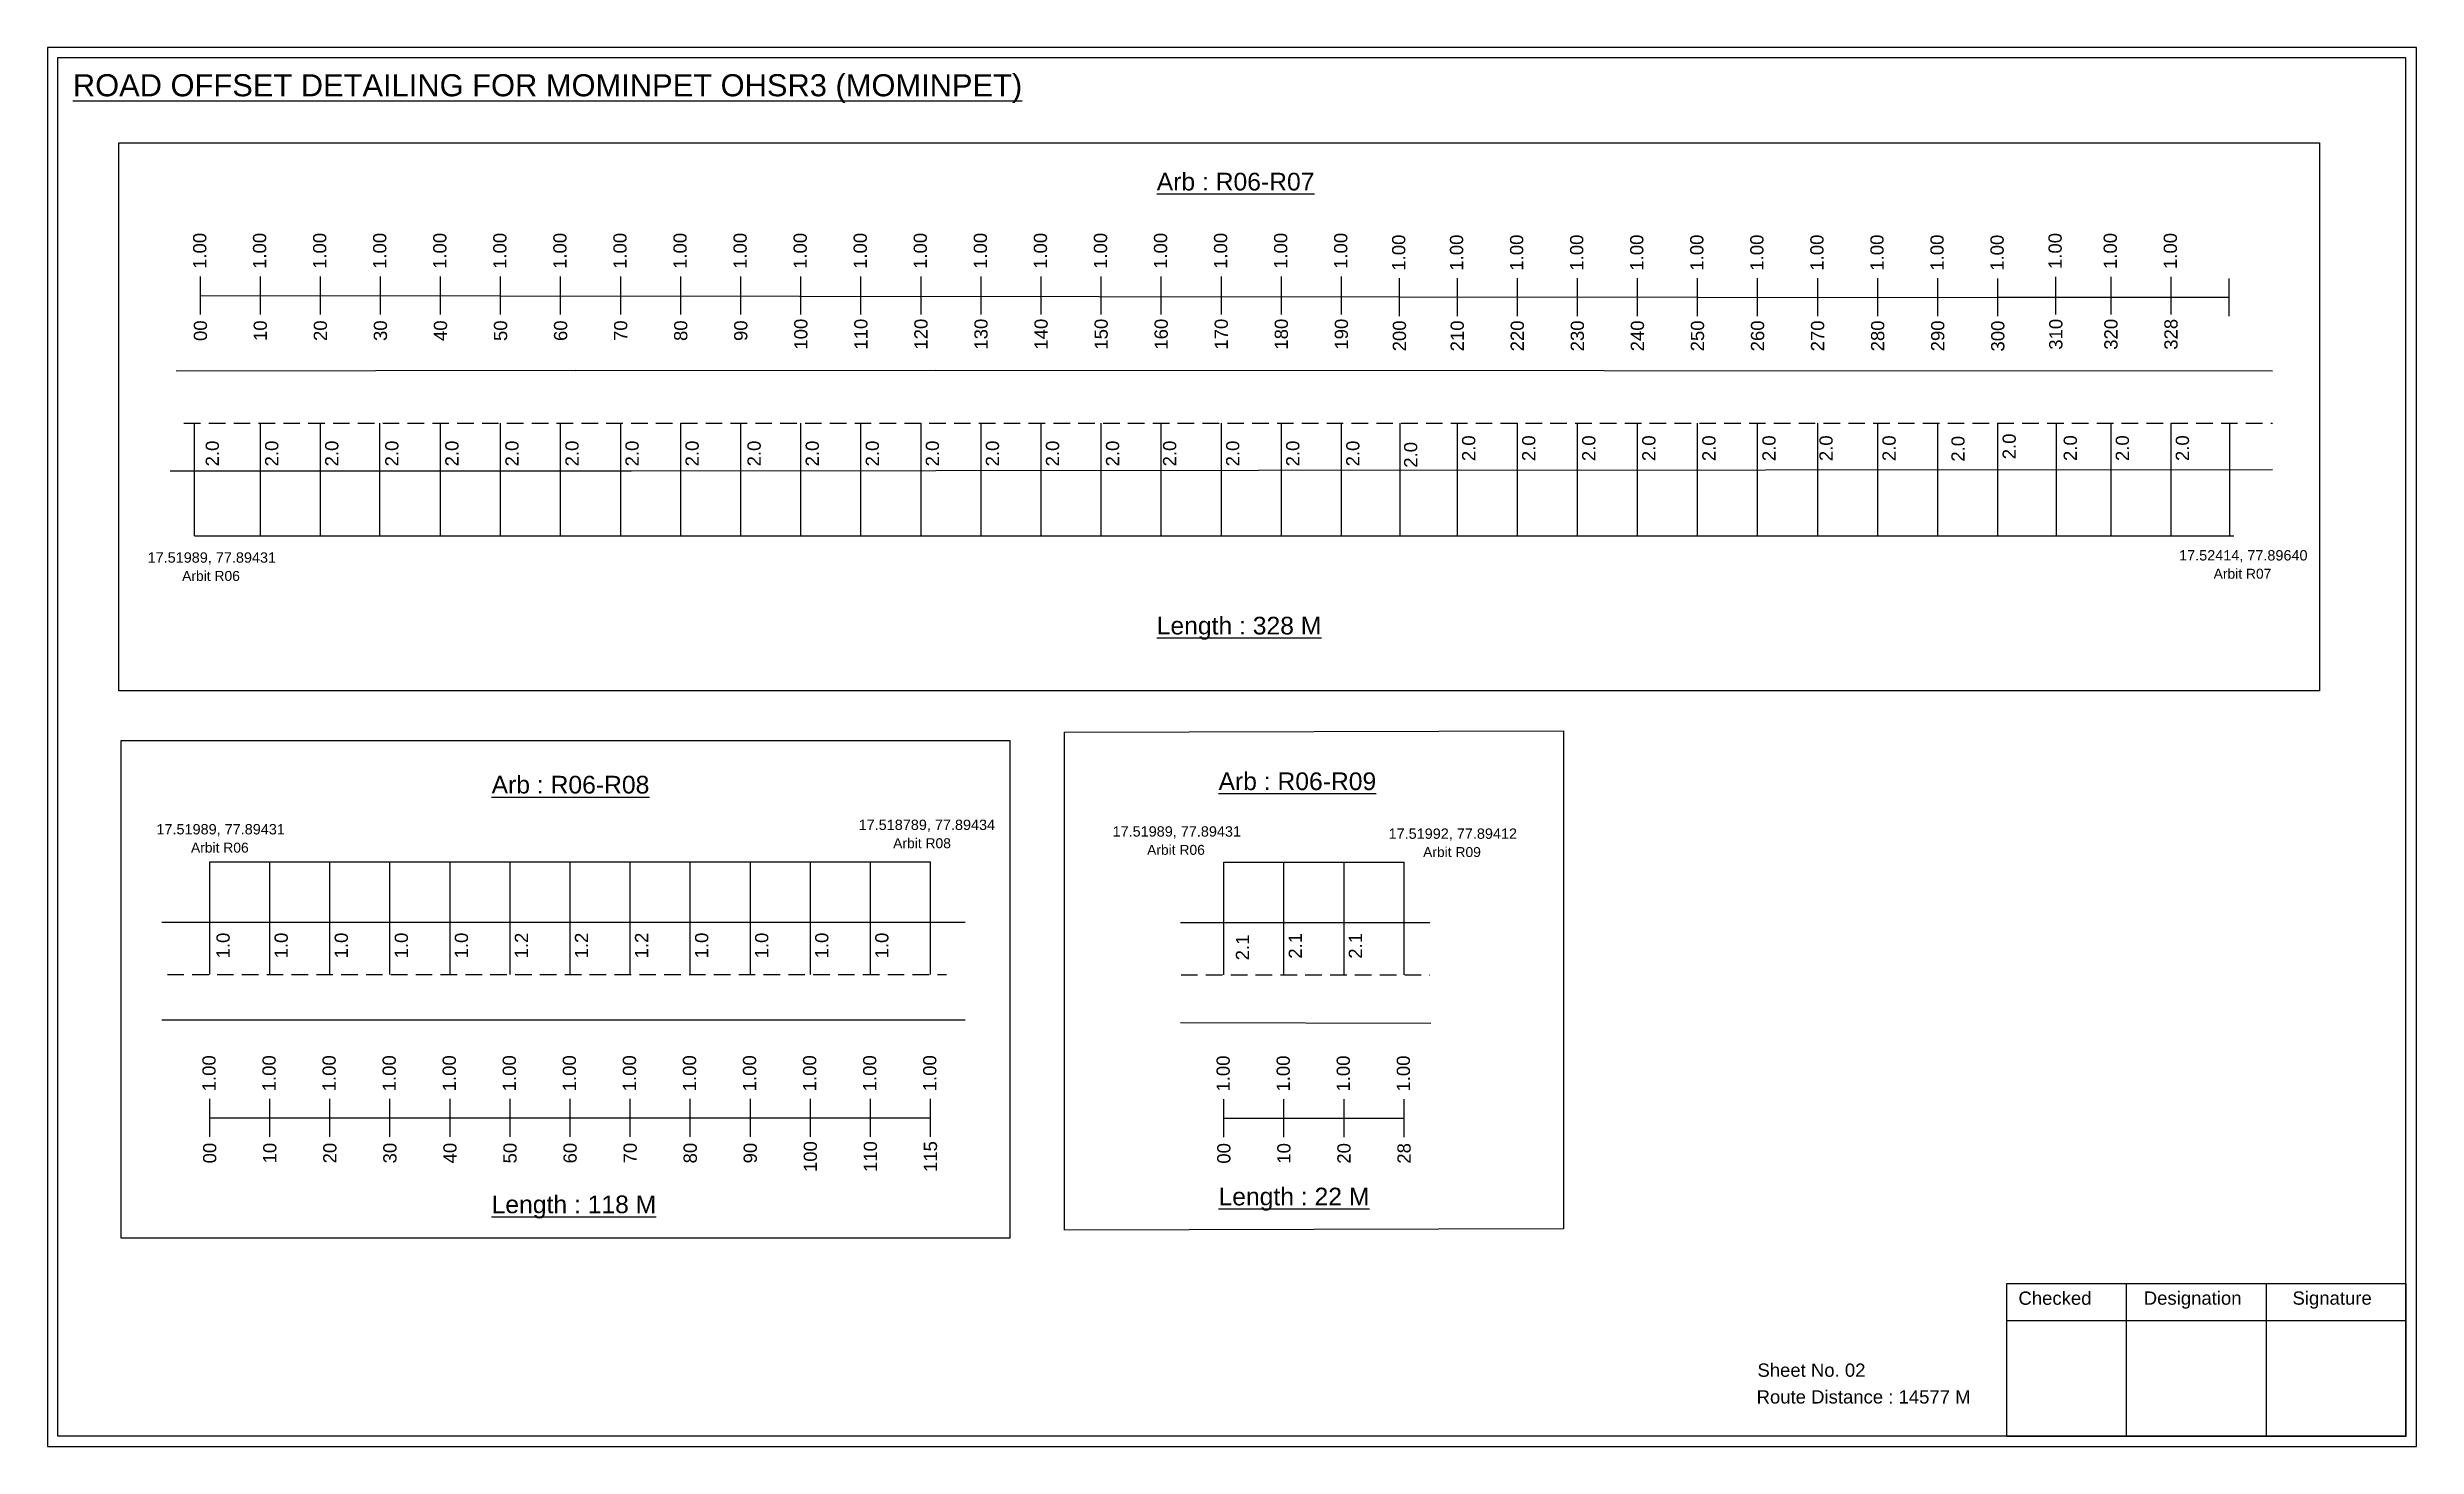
# Model space of a CAD drawing. Header units: inches. Extents: x 1446 to 12099, y 451 to 5049.
# Drawn here: x 3785 to 4322, y 3395 to 3712 of the extents above; entities that cross this region are included whole.
import ezdxf

# ---------------------------------------------------------------- set-up
doc = ezdxf.new("R2010")
doc.units = ezdxf.units.IN
doc.header["$MEASUREMENT"] = 0
doc.linetypes.add('DASHED2', pattern=[0.375, 0.25, -0.125])
doc.layers.add('PDF_Geometry', color=7, linetype='Continuous')
doc.layers.add('PDF_Text', color=5, linetype='Continuous')
doc.styles.add('PDF Arial', font='arial.ttf')
doc.styles.get("Standard").update_dxf_attribs({"font": 'arial.ttf'})

msp = doc.modelspace()

# ---------------------------------------------------------------- texts
at = {"color": 242, "true_color": 0xcd2027}
for s, height, p in [('%%UROAD OFFSET DETAILING FOR MOMINPET OHSR3 (MOMINPET)', 5, (3791.08, 3700.73)), ('%%UArb : R06-R07', 4, (4036.5, 3679.42)), ('%%ULength : 328 M', 4, (4036.5, 3578.92)), ('%%UArb : R06-R08', 4, (3885.9, 3542.92)), ('%%UArb : R06-R09', 4, (4050.49, 3543.69)), ('%%ULength : 118 M', 4, (3885.9, 3447.92)), ('%%ULength : 22 M', 4, (4050.49, 3449.69))]:
    msp.add_text(s, height=height, dxfattribs=at).set_placement(p)
at = {"color": 217, "true_color": 0x93278f}
for s, p in [('1.00', (3821.3, 3661.66)), ('1.00', (3834.86, 3661.66)), ('1.00', (3848.46, 3661.66)), ('1.00', (3862.06, 3661.66)), ('1.00', (3875.66, 3661.66)), ('1.00', (3889.26, 3661.66)), ('1.00', (3902.86, 3661.66)), ('1.00', (3916.46, 3661.66)), ('1.00', (3930.06, 3661.66)), ('1.00', (3943.66, 3661.66)), ('1.00', (3957.26, 3661.66)), ('1.00', (3970.86, 3661.66)), ('1.00', (3984.46, 3661.66)), ('1.00', (3998.06, 3661.66)), ('1.00', (4011.66, 3661.66)), ('1.00', (4025.26, 3661.66)), ('1.00', (4038.86, 3661.66)), ('1.00', (4052.46, 3661.66)), ('1.00', (4066.06, 3661.66)), ('1.00', (4079.66, 3661.66)), ('1.00', (4241.42, 3661.64)), ('1.00', (4253.91, 3661.64)), ('1.00', (4267.51, 3661.64)), ('1.00', (4092.79, 3661.27)), ('1.00', (4105.89, 3661.27)), ('1.00', (4119.49, 3661.27)), ('1.00', (4133.09, 3661.27)), ('1.00', (4146.69, 3661.27)), ('1.00', (4160.29, 3661.27)), ('1.00', (4173.89, 3661.27)), ('1.00', (4187.49, 3661.27)), ('1.00', (4201.09, 3661.27)), ('1.00', (4214.69, 3661.27)), ('1.00', (4228.29, 3661.24)), ('00', (3821.45, 3645.34)), ('10', (3835.01, 3645.34)), ('20', (3848.61, 3645.34)), ('30', (3862.21, 3645.34)), ('40', (3875.81, 3645.34)), ('50', (3889.41, 3645.34)), ('60', (3903.01, 3645.34)), ('70', (3916.61, 3645.34)), ('80', (3930.21, 3645.34)), ('90', (3943.81, 3645.34)), ('100', (3957.41, 3643.39)), ('110', (3971.01, 3643.39)), ('120', (3984.61, 3643.39)), ('130', (3998.21, 3643.39)), ('140', (4011.81, 3643.39)), ('150', (4025.41, 3643.39)), ('160', (4039.01, 3643.39)), ('170', (4052.61, 3643.39)), ('180', (4066.21, 3643.39)), ('190', (4079.81, 3643.39)), ('200', (4092.95, 3643)), ('210', (4106.04, 3643)), ('220', (4119.64, 3643)), ('230', (4133.24, 3643)), ('240', (4146.84, 3643)), ('250', (4160.44, 3643)), ('260', (4174.04, 3643)), ('270', (4187.64, 3643)), ('280', (4201.24, 3643)), ('290', (4214.84, 3643)), ('300', (4228.44, 3642.96)), ('310', (4241.58, 3643.36)), ('320', (4254.06, 3643.36)), ('328', (4267.66, 3643.36)), ('1.00', (3823.4, 3475.51)), ('1.00', (3837, 3475.51)), ('1.00', (3850.6, 3475.51)), ('1.00', (3864.2, 3475.51)), ('1.00', (3877.8, 3475.51)), ('1.00', (3891.4, 3475.51)), ('1.00', (3905, 3475.51)), ('1.00', (3918.6, 3475.51)), ('1.00', (3932.2, 3475.51)), ('1.00', (3945.8, 3475.51)), ('1.00', (3959.4, 3475.51)), ('1.00', (3973, 3475.51)), ('1.00', (3986.6, 3475.52)), ('1.00', (4053.04, 3475.45)), ('1.00', (4066.64, 3475.45)), ('1.00', (4080.24, 3475.45)), ('1.00', (4093.84, 3475.45)), ('00', (3823.56, 3459.19)), ('10', (3837.16, 3459.19)), ('20', (3850.76, 3459.19)), ('30', (3864.36, 3459.19)), ('40', (3877.96, 3459.19)), ('50', (3891.56, 3459.19)), ('60', (3905.16, 3459.19)), ('70', (3918.76, 3459.19)), ('80', (3932.36, 3459.19)), ('90', (3945.96, 3459.19)), ('100', (3959.56, 3457.24)), ('110', (3973.16, 3457.24)), ('115', (3986.76, 3457.24)), ('00', (4053.19, 3459.13)), ('10', (4066.79, 3459.13)), ('20', (4080.39, 3459.13)), ('28', (4093.99, 3459.13))]:
    msp.add_text(s, height=3, rotation=90, dxfattribs=at).set_placement(p)
for s, p in [('2.0', (3824.15, 3616.96)), ('2.0', (3837.6, 3616.96)), ('2.0', (3851.2, 3616.96)), ('2.0', (3864.8, 3616.96)), ('2.0', (3878.4, 3616.96)), ('2.0', (3892, 3616.96)), ('2.0', (3905.6, 3616.96)), ('2.0', (3919.2, 3616.96)), ('2.0', (3932.8, 3616.96)), ('2.0', (3946.83, 3616.96)), ('2.0', (3960, 3616.96)), ('2.0', (3973.6, 3616.96)), ('2.0', (3987.2, 3616.96)), ('2.0', (4000.8, 3616.96)), ('2.0', (4014.4, 3616.96)), ('2.0', (4028, 3616.96)), ('2.0', (4040.92, 3616.96)), ('2.0', (4055.2, 3616.96)), ('2.0', (4068.8, 3616.96)), ('2.0', (4082.4, 3616.96)), ('2.0', (4095.5, 3616.66)), ('2.0', (4108.63, 3618.15)), ('2.0', (4122.23, 3618.15)), ('2.0', (4135.83, 3618.15)), ('2.0', (4149.43, 3618.15)), ('2.0', (4163.03, 3618.15)), ('2.0', (4176.63, 3618.15)), ('2.0', (4189.55, 3618.15)), ('2.0', (4203.83, 3618.15)), ('2.0', (4219.43, 3618.03)), ('2.0', (4231.03, 3618.57)), ('2.0', (4244.86, 3618.18)), ('2.0', (4256.65, 3618.17)), ('2.0', (4270.25, 3618.17)), ('1.0', (3826.59, 3505.59)), ('1.0', (3839.75, 3505.59)), ('1.0', (3853.35, 3505.59)), ('1.0', (3866.95, 3505.59)), ('1.0', (3880.55, 3505.59)), ('1.2', (3894.15, 3505.59)), ('1.2', (3907.75, 3505.59)), ('1.2', (3921.35, 3505.59)), ('1.0', (3934.95, 3505.59)), ('1.0', (3948.55, 3505.59)), ('1.0', (3962.15, 3505.59)), ('1.0', (3975.75, 3505.59)), ('2.1', (4057.42, 3505.16)), ('2.1', (4069.38, 3505.53)), ('2.1', (4082.98, 3505.53))]:
    msp.add_text(s, height=3, rotation=90).set_placement(p)
at = {"color": 5}
for s, height, p in [('17.51989, 77.89431', 2.34, (3808, 3595.16)), ('17.52414, 77.89640', 2.34, (4268, 3595.66)), ('Arbit R06', 2.246, (3815.82, 3591.04)), ('Arbit R07', 2.246, (4275.82, 3591.54)), ('17.51989, 77.89431', 2.34, (3810, 3533.66)), ('17.518789, 77.89434', 2.34, (3969, 3534.66)), ('17.51989, 77.89431', 2.34, (4026.5, 3533.16)), ('Arbit R06', 2.246, (3817.82, 3529.54)), ('Arbit R08', 2.246, (3976.82, 3530.54)), ('Arbit R06', 2.246, (4034.32, 3529.04)), ('17.51992, 77.89412', 2.34, (4089, 3532.66)), ('Arbit R09', 2.246, (4096.82, 3528.54))]:
    msp.add_text(s, height=height, dxfattribs=at).set_placement(p)
for s, p in [('Sheet No. 02', (4172.52, 3410.89)), ('Route Distance : 14577 M', (4172.33, 3404.84))]:
    msp.add_text(s, height=3).set_placement(p)
at = {"layer": 'PDF_Text', "color": 7, "attachment_point": 7, "style": 'PDF Arial'}
for s, insert, char_height in [('Checked', (4231.62, 3427.14), 3.001), ('Designation', (4260, 3426.3), 3.0006), ('Signature', (4293.68, 3426.3), 3.001)]:
    msp.add_mtext(s, dxfattribs=dict(at, insert=insert, char_height=char_height))

# ---------------------------------------------------------------- linework, layer by layer
at = {"color": 217, "true_color": 0x93278f}
for p, q in [((3819.97, 3651.37), (3819.97, 3659.93)), ((3833.53, 3651.37), (3833.53, 3659.93)), ((3847.13, 3651.37), (3847.13, 3659.93)), ((3860.73, 3651.37), (3860.73, 3659.93)), ((3874.33, 3651.37), (3874.33, 3659.93)), ((3887.93, 3651.37), (3887.93, 3659.93)), ((3901.53, 3651.37), (3901.53, 3659.93)), ((3915.13, 3651.37), (3915.13, 3659.93)), ((3928.73, 3651.37), (3928.73, 3659.93)), ((3942.33, 3651.37), (3942.33, 3659.93)), ((3955.93, 3651.37), (3955.93, 3659.93)), ((3969.53, 3651.37), (3969.53, 3659.93)), ((3983.13, 3651.37), (3983.13, 3659.93)), ((3996.73, 3651.37), (3996.73, 3659.93)), ((4010.33, 3651.37), (4010.33, 3659.93)), ((4023.93, 3651.37), (4023.93, 3659.93)), ((4037.53, 3651.37), (4037.53, 3659.93)), ((4051.13, 3651.37), (4051.13, 3659.93)), ((4064.73, 3651.37), (4064.73, 3659.93)), ((4078.33, 3651.37), (4078.33, 3659.93)), ((4091.47, 3650.97), (4091.47, 3659.53)), ((4104.57, 3650.97), (4104.57, 3659.53)), ((4118.17, 3650.97), (4118.17, 3659.53)), ((4131.77, 3650.97), (4131.77, 3659.53)), ((4145.37, 3650.97), (4145.37, 3659.53)), ((4158.97, 3650.97), (4158.97, 3659.53)), ((4172.57, 3650.97), (4172.57, 3659.53)), ((4186.17, 3650.97), (4186.17, 3659.53)), ((4199.77, 3650.97), (4199.77, 3659.53)), ((4213.37, 3650.97), (4213.37, 3659.53)), ((4226.97, 3650.94), (4226.97, 3659.5)), ((4240.1, 3651.34), (4240.1, 3659.9)), ((4252.58, 3651.34), (4252.58, 3659.9)), ((4266.18, 3651.34), (4266.18, 3659.9)), ((4279.32, 3650.95), (4279.32, 3659.5)), ((3819.97, 3655.64), (4226.97, 3655.22)), ((4279.32, 3655.22), (4226.97, 3655.22)), ((3822.08, 3465.22), (3822.08, 3473.77)), ((3835.68, 3465.22), (3835.68, 3473.77)), ((3849.28, 3465.22), (3849.28, 3473.77)), ((3862.88, 3465.22), (3862.88, 3473.77)), ((3876.48, 3465.22), (3876.48, 3473.77)), ((3890.08, 3465.22), (3890.08, 3473.77)), ((3903.68, 3465.22), (3903.68, 3473.77)), ((3917.28, 3465.22), (3917.28, 3473.77)), ((3930.88, 3465.22), (3930.88, 3473.77)), ((3944.48, 3465.22), (3944.48, 3473.77)), ((3958.08, 3465.22), (3958.08, 3473.77)), ((3971.68, 3465.22), (3971.68, 3473.77)), ((3985.28, 3465.22), (3985.28, 3473.77)), ((4051.71, 3465.16), (4051.71, 3473.71)), ((4065.31, 3465.16), (4065.31, 3473.71)), ((4078.91, 3465.16), (4078.91, 3473.71)), ((4092.51, 3465.16), (4092.51, 3473.71)), ((3822.08, 3469.49), (3985.28, 3469.52)), ((4051.71, 3469.42), (4092.51, 3469.43))]:
    msp.add_line(p, q, dxfattribs=at)
for p, q in [((3904.9, 3638.65), (3814.46, 3638.54)), ((3904.9, 3638.65), (3986.47, 3638.72)), ((3986.47, 3638.72), (4289.12, 3638.6)), ((3818.65, 3601.23), (3818.65, 3626.76)), ((3833.53, 3601.23), (3833.53, 3626.76)), ((3847.13, 3601.23), (3847.13, 3626.76)), ((3860.52, 3626.76), (3860.52, 3601.23)), ((3874.33, 3601.23), (3874.33, 3626.76)), ((3887.93, 3601.23), (3887.93, 3626.76)), ((3901.53, 3601.23), (3901.53, 3626.76)), ((3915.13, 3601.23), (3915.13, 3626.76)), ((3928.73, 3601.23), (3928.73, 3626.76)), ((3942.33, 3601.23), (3942.33, 3626.76)), ((3955.93, 3601.23), (3955.93, 3626.76)), ((3969.53, 3601.23), (3969.53, 3626.76)), ((3983.13, 3601.23), (3983.13, 3626.76)), ((3996.73, 3601.23), (3996.73, 3626.76)), ((4010.33, 3601.23), (4010.33, 3626.76)), ((4023.93, 3601.23), (4023.93, 3626.76)), ((4037.53, 3601.23), (4037.53, 3626.76)), ((4051.13, 3601.23), (4051.13, 3626.76)), ((4064.73, 3601.23), (4064.73, 3626.76)), ((4078.33, 3601.23), (4078.33, 3626.76)), ((4091.61, 3601.23), (4091.61, 3626.76)), ((4104.57, 3601.23), (4104.57, 3626.76)), ((4118.17, 3601.23), (4118.17, 3626.76)), ((4131.77, 3601.23), (4131.77, 3626.76)), ((4145.37, 3601.23), (4145.37, 3626.76)), ((4158.97, 3601.23), (4158.97, 3626.76)), ((4172.57, 3601.23), (4172.57, 3626.76)), ((4186.17, 3601.23), (4186.17, 3626.76)), ((4199.77, 3601.23), (4199.77, 3626.76)), ((4213.37, 3601.23), (4213.37, 3626.76)), ((4226.97, 3601.23), (4226.97, 3626.76)), ((4240.24, 3601.23), (4240.24, 3626.76)), ((4252.58, 3601.23), (4252.58, 3626.76)), ((4266.18, 3601.23), (4266.18, 3626.76)), ((4279.46, 3601.23), (4279.46, 3626.76)), ((3813.14, 3615.96), (3863.36, 3615.96)), ((3859.81, 3615.96), (3917.56, 3615.99)), ((3917.56, 3615.99), (3986.47, 3616.04)), ((3986.47, 3616.04), (4059.51, 3616.09)), ((4059.51, 3616.09), (4289.12, 3616.25)), ((3822.08, 3501.92), (3822.08, 3527.45)), ((3835.68, 3501.92), (3835.68, 3527.45)), ((3849.28, 3501.92), (3849.28, 3527.45)), ((3862.88, 3501.92), (3862.88, 3527.45)), ((3876.48, 3501.92), (3876.48, 3527.45)), ((3890.08, 3501.92), (3890.08, 3527.45)), ((3903.68, 3501.92), (3903.68, 3527.45)), ((3917.28, 3501.92), (3917.28, 3527.45)), ((3930.88, 3501.92), (3930.88, 3527.45)), ((3944.48, 3501.92), (3944.48, 3527.45)), ((3958.08, 3501.92), (3958.08, 3527.45)), ((3971.68, 3501.92), (3971.68, 3527.45)), ((3985.28, 3501.92), (3985.28, 3527.45)), ((4051.71, 3501.85), (4051.71, 3527.39)), ((4065.31, 3501.85), (4065.31, 3527.39)), ((4078.91, 3501.85), (4078.91, 3527.39)), ((4092.51, 3501.85), (4092.51, 3527.39)), ((3811.2, 3513.8), (3993.11, 3513.8)), ((4041.87, 3513.74), (4098.36, 3513.74)), ((3993.11, 3491.61), (3811.2, 3491.61)), ((4041.87, 3491.05), (4098.58, 3490.93))]:
    msp.add_line(p, q)
at = {"linetype": 'DASHED2', "ltscale": 15}
for p, q in [((3816.24, 3626.76), (4289.12, 3626.76)), ((3812.47, 3501.92), (3988.89, 3501.92)), ((4042.02, 3501.85), (4098.36, 3501.85))]:
    msp.add_line(p, q, dxfattribs=at)
at = {"color": 5}
for p, q in [((3818.65, 3601.23), (4209.56, 3601.23)), ((4209.56, 3601.23), (4280.4, 3601.23)), ((3822.08, 3527.45), (3985.28, 3527.45)), ((4051.71, 3527.39), (4092.51, 3527.39))]:
    msp.add_line(p, q, dxfattribs=at)
for points in [[(3801.45, 3690.21), (4299.77, 3690.21), (4299.77, 3566.15), (3801.45, 3566.15)], [(4015.62, 3556.78), (4128.62, 3557.07), (4128.62, 3444.39), (4015.62, 3444.1)], [(3801.98, 3554.94), (4003.22, 3554.94), (4003.22, 3442.26), (3801.98, 3442.26)]]:
    msp.add_lwpolyline(points, close=True)
at = {"layer": 'PDF_Geometry'}
for points in [[(3785.31, 3711.8), (3785.31, 3395.09), (4321.78, 3395.09), (4321.78, 3711.8)], [(3787.63, 3709.47), (3787.63, 3397.51), (4319.36, 3397.51), (4319.36, 3709.47)]]:
    msp.add_lwpolyline(points, close=True, dxfattribs=at)
at = {"layer": 'PDF_Geometry', "color": 242, "true_color": 0xcc1f26}
msp.add_lwpolyline([(4319.36, 3397.41), (4229.02, 3397.41), (4229.02, 3432.03), (4319.36, 3432.03)], close=True, dxfattribs=at)
for points in [[(4256, 3432.03), (4256, 3397.41)], [(4287.73, 3432.03), (4287.73, 3397.41)], [(4229.02, 3423.65), (4319.36, 3423.65)]]:
    msp.add_lwpolyline(points, dxfattribs=at)

msp.set_redraw_order([(e.dxf.handle, doc.entitydb.next_handle()) for e in msp.query("TEXT MTEXT ATTDEF DIMENSION ARC_DIMENSION")])  # texts and dimensions are drawn at this point

doc.saveas('drawing.dxf')
